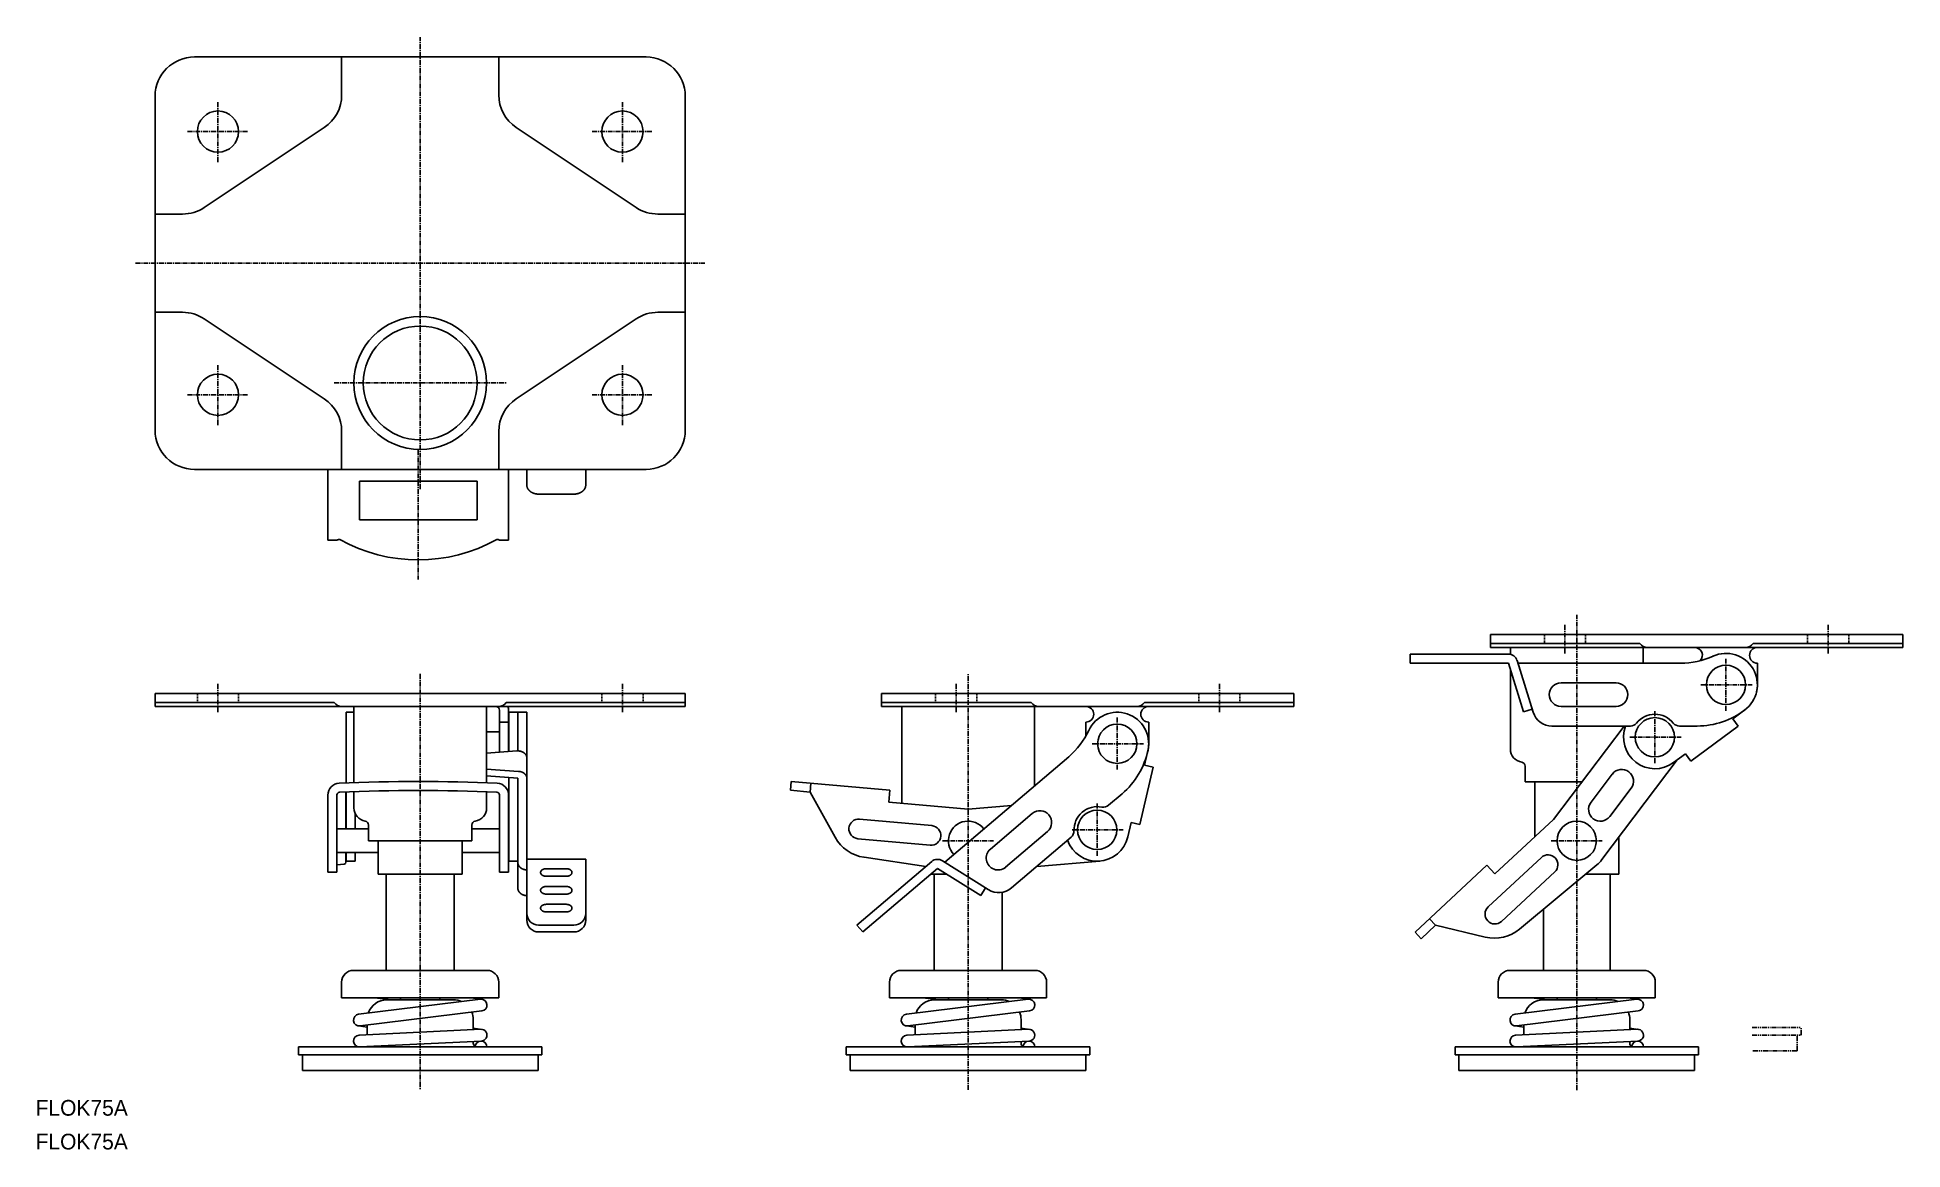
# Model space of a CAD drawing. Extents: x 0 to 475, y 0 to 283.
import ezdxf

# ---------------------------------------------------------------- set-up
doc = ezdxf.new("R2010")
doc.units = 0
for name, pattern in [('CENTER', [2, 1.25, -0.25, 0.25, -0.25]), ('DASHED', [0.75, 0.5, -0.25]), ('PHANTOM', [2.5, 1.25, -0.25, 0.25, -0.25, 0.25, -0.25])]:
    doc.linetypes.add(name, pattern=pattern)
doc.layers.get('0').update_dxf_attribs({"linetype": 'CONTINUOUS'})
doc.layers.add('CENTER', color=1, linetype='CENTER')

msp = doc.modelspace()

# ---------------------------------------------------------------- texts
at = {"color": 7, "linetype": 'CONTINUOUS'}
for p in [(0, 8.6), (0, 0)]:
    msp.add_text('FLOK75A', height=4, dxfattribs=at).set_placement(p)

# ---------------------------------------------------------------- linework, layer by layer
at = {"color": 7, "linetype": 'CONTINUOUS'}
for p, q in [((40.44, 278.12), (155.44, 278.12)), ((77.94, 278.12), (77.94, 268.47)), ((117.94, 278.12), (117.94, 268.47)), ((30.44, 183.12), (30.44, 268.12)), ((165.44, 268.12), (165.44, 183.12)), ((73.49, 260.15), (42.96, 239.8)), ((122.39, 260.15), (152.92, 239.8)), ((30.44, 238.12), (37.41, 238.12)), ((165.44, 238.12), (158.47, 238.12)), ((30.44, 213.12), (37.41, 213.12)), ((73.49, 191.09), (42.96, 211.44)), ((122.39, 191.09), (152.92, 211.44)), ((165.44, 213.12), (158.47, 213.12)), ((77.94, 173.12), (77.94, 182.77)), ((117.94, 173.12), (117.94, 182.77)), ((155.44, 173.12), (40.44, 173.12)), ((74.44, 155.07), (74.44, 173.12)), ((120.44, 155.07), (120.44, 173.12)), ((125.09, 173.12), (125.09, 169.12)), ((140.09, 169.12), (140.09, 173.12)), ((112.44, 170.12), (82.44, 170.12)), ((82.44, 160.25), (82.44, 170.12)), ((112.44, 160.25), (112.44, 170.12)), ((128.09, 166.84), (137.09, 166.84)), ((82.44, 160.25), (112.44, 160.25)), ((76.74, 155.07), (74.44, 155.07)), ((118.14, 155.07), (120.44, 155.07)), ((370.44, 131.09), (370.44, 127.79)), ((475.44, 131.09), (370.44, 131.09)), ((408.54, 128.79), (370.44, 128.79)), ((437.34, 128.79), (475.44, 128.79)), ((475.44, 131.09), (475.44, 127.79)), ((350.03, 126.09), (375.03, 126.09)), ((350.03, 123.79), (350.03, 126.09)), ((375.03, 123.79), (350.03, 123.79)), ((370.44, 127.79), (475.44, 127.79)), ((375.03, 123.79), (378.91, 111.39)), ((375.54, 127.79), (375.54, 126.04)), ((377.23, 124.48), (381.34, 111.3)), ((418.88, 123.79), (377.44, 123.79)), ((409.34, 127.79), (409.34, 123.79)), ((438.44, 123.79), (438.44, 118.29)), ((375.54, 122.16), (375.54, 101.95)), ((388.44, 118.79), (402.44, 118.79)), ((165.44, 116.09), (30.44, 116.09)), ((30.44, 112.79), (30.44, 116.09)), ((165.44, 116.09), (165.44, 112.79)), ((215.44, 116.09), (215.44, 112.79)), ((320.44, 116.09), (215.44, 116.09)), ((320.44, 116.09), (320.44, 112.79)), ((76.04, 113.79), (30.44, 113.79)), ((165.44, 112.79), (30.44, 112.79)), ((81.04, 111.29), (79.09, 111.29)), ((79.09, 93.3), (79.09, 111.29)), ((81.04, 112.79), (81.04, 93.38)), ((114.84, 112.79), (114.84, 93.34)), ((118.14, 101.12), (118.14, 111.79)), ((165.44, 113.79), (119.84, 113.79)), ((120.44, 111.79), (120.44, 101.29)), ((120.49, 111.29), (122.79, 111.29)), ((120.49, 101.29), (120.49, 111.29)), ((122.79, 111.29), (125.09, 111.29)), ((122.79, 111.29), (122.79, 101.45)), ((125.09, 58.36), (125.09, 111.29)), ((253.54, 113.79), (215.44, 113.79)), ((215.44, 112.79), (320.44, 112.79)), ((220.54, 112.79), (220.54, 88.15)), ((254.34, 112.79), (254.34, 92.55)), ((282.34, 113.79), (320.44, 113.79)), ((381.1, 112.07), (378.91, 111.39)), ((402.44, 112.79), (388.44, 112.79)), ((435.25, 111.9), (432.18, 109.63)), ((432.18, 109.63), (433.54, 107.78)), ((118.14, 106.29), (114.84, 106.29)), ((120.44, 108.79), (118.14, 108.79)), ((120.44, 106.29), (120.49, 106.29)), ((267.44, 108.79), (267.44, 105.24)), ((283.44, 108.79), (283.44, 103.29)), ((406.1, 107.79), (386.12, 107.79)), ((386.48, 83.99), (404.48, 107.79)), ((418.59, 107.79), (423.11, 107.79)), ((433.54, 107.78), (421.48, 98.87)), ((114.84, 100.88), (122.57, 101.45)), ((263.07, 99.98), (231.52, 73.12)), ((283.25, 101.55), (282.38, 97.82)), ((420.11, 100.72), (417.09, 98.49)), ((421.48, 98.87), (420.11, 100.72)), ((114.84, 96.84), (123, 96.26)), ((114.84, 95.09), (122.79, 94.52)), ((284.62, 97.3), (281.21, 82.69)), ((282.38, 97.82), (284.62, 97.3)), ((379.29, 93.59), (379.29, 97.59)), ((396.08, 88.39), (401.5, 95.57)), ((398.82, 73.78), (418.02, 99.18)), ((79.04, 81.59), (79.04, 91.01)), ((79.09, 81.59), (79.09, 91.01)), ((81.04, 91.09), (81.04, 86.95)), ((114.84, 91.05), (114.84, 86.95)), ((120.49, 73.38), (120.49, 94.68)), ((122.79, 94.52), (122.79, 73.38)), ((192.44, 93.69), (192.23, 91.44)), ((192.23, 91.44), (197.21, 90.99)), ((192.44, 93.69), (217.51, 91.48)), ((197.42, 93.28), (197.21, 90.99)), ((197.21, 90.99), (203.61, 79.5)), ((217.51, 91.48), (217.24, 88.45)), ((273.22, 87.61), (276.66, 90.55)), ((379.29, 93.59), (393.74, 93.59)), ((381.74, 93.59), (381.74, 79.58)), ((406.29, 91.95), (400.86, 84.77)), ((74.44, 90.23), (74.44, 70.59)), ((76.74, 70.59), (76.74, 90.24)), ((118.14, 70.59), (118.14, 90.24)), ((120.44, 90.23), (120.44, 70.59)), ((217.24, 88.45), (237.46, 86.62)), ((237.46, 86.62), (248.47, 87.56)), ((243.14, 76.45), (253.8, 85.52)), ((76.74, 81.59), (84.79, 81.59)), ((81.39, 81.59), (81.39, 85.44)), ((84.79, 78.59), (84.79, 82.59)), ((111.09, 78.59), (111.09, 82.59)), ((118.14, 81.59), (111.09, 81.59)), ((228.25, 82.43), (209.82, 84.09)), ((257.69, 80.95), (247.02, 71.88)), ((278.97, 83.22), (278.11, 79.56)), ((281.21, 82.69), (278.97, 83.22)), ((371.61, 70.16), (386.48, 83.99)), ((84.79, 78.59), (111.09, 78.59)), ((87.24, 78.59), (87.24, 70.09)), ((108.64, 78.59), (108.64, 70.09)), ((209.37, 79.11), (227.8, 77.45)), ((263.71, 79.52), (248.5, 66.57)), ((403.14, 79.49), (403.14, 70.1)), ((76.74, 75.59), (87.24, 75.59)), ((76.74, 72.43), (78.6, 72.64)), ((79.04, 73.14), (79.04, 75.59)), ((79.09, 73.38), (79.09, 75.59)), ((81.39, 73.38), (79.09, 73.38)), ((81.39, 73.38), (81.39, 75.59)), ((108.64, 75.59), (118.14, 75.59)), ((122.79, 73.38), (120.49, 73.38)), ((122.79, 73.38), (122.79, 66.57)), ((125.09, 73.86), (140.09, 73.86)), ((130.09, 71.48), (135.09, 71.48)), ((140.09, 73.86), (140.09, 58.36)), ((209.16, 57.11), (228.19, 73.31)), ((229.68, 71.56), (210.65, 55.36)), ((210.95, 74.38), (226.73, 72.07)), ((229.68, 71.56), (240.68, 64.63)), ((230.91, 73.51), (242.59, 66.14)), ((254.94, 72.05), (271, 73.41)), ((351.26, 55.34), (369.57, 72.36)), ((369.57, 72.36), (371.61, 70.16)), ((383.44, 74.33), (369.89, 61.74)), ((377.87, 56.08), (397.56, 72.45)), ((74.44, 70.59), (76.74, 70.59)), ((87.24, 70.09), (108.64, 70.09)), ((89.29, 70.09), (89.29, 45.59)), ((106.59, 70.09), (106.59, 45.59)), ((120.44, 70.59), (118.14, 70.59)), ((135.09, 69.54), (130.09, 69.54)), ((130.09, 66.95), (135.09, 66.95)), ((227.96, 70.09), (232.01, 70.09)), ((228.79, 70.09), (228.79, 45.59)), ((241.91, 66.57), (240.68, 64.63)), ((373.3, 58.07), (386.84, 70.67)), ((403.14, 70.1), (394.73, 70.1)), ((400.94, 70.1), (400.94, 45.59)), ((135.09, 65), (130.09, 65)), ((130.09, 62.41), (135.09, 62.41)), ((246.09, 65.44), (246.09, 45.59)), ((128.09, 57.11), (137.09, 57.11)), ((135.09, 60.46), (130.09, 60.46)), ((210.65, 55.36), (209.16, 57.11)), ((352.83, 53.65), (356.49, 57.06)), ((354.92, 58.74), (356.49, 57.06)), ((356.49, 57.06), (369.16, 54.04)), ((383.94, 61.13), (383.94, 45.59)), ((137.09, 55.36), (128.09, 55.36)), ((351.26, 55.34), (352.83, 53.65)), ((114.94, 45.59), (80.94, 45.59)), ((254.44, 45.59), (220.44, 45.59)), ((409.44, 45.59), (375.44, 45.59)), ((77.94, 42.59), (77.94, 38.59)), ((77.94, 38.59), (117.94, 38.59)), ((82.26, 34.42), (113.26, 38.25)), ((90.43, 38.09), (86.39, 38.59)), ((89.44, 38.09), (106.44, 38.09)), ((92.94, 38.59), (92.94, 38.09)), ((102.94, 38.59), (102.94, 38.09)), ((110.84, 38.59), (113.62, 38.25)), ((117.94, 42.59), (117.94, 38.59)), ((217.44, 42.59), (217.44, 38.59)), ((217.44, 38.59), (257.44, 38.59)), ((221.76, 34.42), (252.76, 38.25)), ((229.93, 38.09), (225.89, 38.59)), ((228.94, 38.09), (245.94, 38.09)), ((232.44, 38.59), (232.44, 38.09)), ((242.44, 38.59), (242.44, 38.09)), ((250.34, 38.59), (253.12, 38.25)), ((257.44, 42.59), (257.44, 38.59)), ((372.44, 42.59), (372.44, 38.59)), ((372.44, 38.59), (412.44, 38.59)), ((376.76, 34.42), (407.76, 38.25)), ((384.93, 38.09), (380.89, 38.59)), ((383.94, 38.09), (400.94, 38.09)), ((387.44, 38.59), (387.44, 38.09)), ((397.44, 38.59), (397.44, 38.09)), ((405.34, 38.59), (408.12, 38.25)), ((412.44, 42.59), (412.44, 38.59)), ((113.62, 35.27), (82.62, 31.44)), ((253.12, 35.27), (222.12, 31.44)), ((408.12, 35.27), (377.12, 31.44)), ((84.44, 31.17), (82.26, 31.44)), ((82.37, 29.09), (113.37, 30.59)), ((84.44, 29.19), (84.44, 31.66)), ((111.44, 30.5), (111.44, 33.09)), ((111.44, 30.85), (113.62, 30.58)), ((223.94, 31.17), (221.76, 31.44)), ((221.87, 29.09), (252.87, 30.59)), ((223.94, 29.19), (223.94, 31.66)), ((250.94, 30.5), (250.94, 33.09)), ((250.94, 30.85), (253.12, 30.58)), ((378.94, 31.17), (376.76, 31.44)), ((376.87, 29.09), (407.87, 30.59)), ((378.94, 29.19), (378.94, 31.66)), ((405.94, 30.5), (405.94, 33.09)), ((405.94, 30.85), (408.12, 30.58)), ((66.94, 26.09), (128.94, 26.09)), ((66.94, 24.09), (66.94, 26.09)), ((66.94, 24.09), (128.94, 24.09)), ((67.94, 20.09), (67.94, 24.09)), ((113.51, 27.6), (82.51, 26.1)), ((111.44, 27.09), (111.44, 27.49)), ((127.94, 20.09), (127.94, 24.09)), ((128.94, 24.09), (128.94, 26.09)), ((206.44, 26.09), (268.44, 26.09)), ((206.44, 24.09), (206.44, 26.09)), ((206.44, 24.09), (268.44, 24.09)), ((207.44, 20.09), (207.44, 24.09)), ((253.01, 27.6), (222.01, 26.1)), ((250.94, 27.09), (250.94, 27.49)), ((267.44, 20.09), (267.44, 24.09)), ((268.44, 24.09), (268.44, 26.09)), ((361.44, 26.09), (423.44, 26.09)), ((361.44, 24.09), (361.44, 26.09)), ((361.44, 24.09), (423.44, 24.09)), ((362.44, 20.09), (362.44, 24.09)), ((408.01, 27.6), (377.01, 26.1)), ((405.94, 27.09), (405.94, 27.49)), ((422.44, 20.09), (422.44, 24.09)), ((423.44, 24.09), (423.44, 26.09)), ((127.94, 20.09), (67.94, 20.09)), ((267.44, 20.09), (207.44, 20.09)), ((422.44, 20.09), (362.44, 20.09))]:
    msp.add_line(p, q, dxfattribs=at)
at = {"color": 3, "linetype": 'DASHED'}
for p, q in [((384.19, 131.09), (384.19, 128.79)), ((394.69, 131.09), (394.69, 128.79)), ((451.19, 131.09), (451.19, 128.79)), ((461.69, 131.09), (461.69, 128.79)), ((41.19, 116.09), (41.19, 113.79)), ((51.69, 116.09), (51.69, 113.79)), ((144.19, 116.09), (144.19, 113.79)), ((154.69, 116.09), (154.69, 113.79)), ((229.19, 116.09), (229.19, 113.79)), ((239.69, 116.09), (239.69, 113.79)), ((296.19, 116.09), (296.19, 113.79)), ((306.69, 116.09), (306.69, 113.79))]:
    msp.add_line(p, q, dxfattribs=at)
at = {"color": 3, "linetype": 'PHANTOM'}
for p, q in [((437.07, 31.09), (449.56, 31.09)), ((437.07, 29.09), (449.56, 29.09)), ((448.56, 25.09), (448.56, 29.09)), ((449.56, 29.09), (449.56, 31.09)), ((448.56, 25.09), (437.07, 25.09))]:
    msp.add_line(p, q, dxfattribs=at)
at = {"color": 7, "linetype": 'CONTINUOUS'}
for points in [[(125.09, 169.12, 0), (125.09, 169.09, 0), (125.09, 169.07, 0), (125.09, 169.04, 0), (125.09, 169.01, 0), (125.1, 168.98, 0), (125.1, 168.95, 0), (125.1, 168.93, 0), (125.11, 168.9, 0), (125.11, 168.87, 0), (125.11, 168.84, 0), (125.12, 168.81, 0), (125.12, 168.79, 0), (125.13, 168.76, 0), (125.13, 168.73, 0), (125.14, 168.7, 0), (125.15, 168.68, 0), (125.16, 168.65, 0), (125.16, 168.62, 0), (125.17, 168.59, 0), (125.18, 168.57, 0), (125.19, 168.54, 0), (125.2, 168.51, 0), (125.21, 168.49, 0), (125.22, 168.46, 0), (125.23, 168.43, 0), (125.24, 168.41, 0), (125.25, 168.38, 0), (125.27, 168.35, 0), (125.28, 168.33, 0), (125.29, 168.3, 0), (125.31, 168.27, 0), (125.32, 168.25, 0), (125.33, 168.22, 0), (125.35, 168.2, 0), (125.36, 168.17, 0), (125.38, 168.15, 0), (125.39, 168.12, 0), (125.41, 168.09, 0), (125.43, 168.07, 0), (125.44, 168.04, 0), (125.46, 168.02, 0), (125.48, 168, 0), (125.5, 167.97, 0), (125.52, 167.95, 0), (125.54, 167.92, 0), (125.56, 167.9, 0), (125.58, 167.88, 0), (125.6, 167.85, 0), (125.62, 167.83, 0), (125.64, 167.81, 0), (125.66, 167.78, 0), (125.68, 167.76, 0), (125.7, 167.74, 0), (125.72, 167.72, 0), (125.75, 167.69, 0), (125.77, 167.67, 0), (125.8, 167.65, 0), (125.82, 167.63, 0), (125.84, 167.61, 0), (125.87, 167.59, 0), (125.89, 167.57, 0), (125.92, 167.55, 0), (125.94, 167.53, 0), (125.97, 167.51, 0), (126, 167.49, 0), (126.02, 167.47, 0), (126.05, 167.45, 0), (126.08, 167.43, 0), (126.1, 167.41, 0), (126.13, 167.39, 0), (126.16, 167.37, 0), (126.19, 167.36, 0), (126.22, 167.34, 0), (126.25, 167.32, 0), (126.27, 167.3, 0), (126.3, 167.29, 0), (126.33, 167.27, 0), (126.36, 167.25, 0), (126.39, 167.24, 0), (126.42, 167.22, 0), (126.45, 167.21, 0), (126.48, 167.19, 0), (126.52, 167.18, 0), (126.55, 167.16, 0), (126.58, 167.15, 0), (126.61, 167.13, 0), (126.64, 167.12, 0), (126.68, 167.11, 0), (126.71, 167.09, 0), (126.74, 167.08, 0), (126.77, 167.07, 0), (126.81, 167.06, 0), (126.84, 167.04, 0), (126.88, 167.03, 0), (126.91, 167.02, 0), (126.94, 167.01, 0), (126.98, 167, 0), (127.01, 166.99, 0), (127.05, 166.98, 0), (127.08, 166.97, 0), (127.11, 166.96, 0), (127.15, 166.95, 0), (127.18, 166.94, 0), (127.22, 166.94, 0), (127.25, 166.93, 0), (127.29, 166.92, 0), (127.33, 166.91, 0), (127.36, 166.91, 0), (127.4, 166.9, 0), (127.43, 166.89, 0), (127.47, 166.89, 0), (127.5, 166.88, 0), (127.54, 166.88, 0), (127.58, 166.87, 0), (127.61, 166.87, 0), (127.65, 166.86, 0), (127.69, 166.86, 0), (127.72, 166.85, 0), (127.76, 166.85, 0), (127.8, 166.85, 0), (127.83, 166.85, 0), (127.87, 166.84, 0), (127.91, 166.84, 0), (127.94, 166.84, 0), (127.98, 166.84, 0), (128.02, 166.84, 0), (128.05, 166.84, 0), (128.09, 166.84, 0)], [(137.09, 166.84, 0), (137.13, 166.84, 0), (137.16, 166.84, 0), (137.2, 166.84, 0), (137.24, 166.84, 0), (137.27, 166.84, 0), (137.31, 166.84, 0), (137.35, 166.85, 0), (137.38, 166.85, 0), (137.42, 166.85, 0), (137.46, 166.85, 0), (137.49, 166.86, 0), (137.53, 166.86, 0), (137.57, 166.87, 0), (137.6, 166.87, 0), (137.64, 166.88, 0), (137.68, 166.88, 0), (137.71, 166.89, 0), (137.75, 166.89, 0), (137.78, 166.9, 0), (137.82, 166.91, 0), (137.85, 166.91, 0), (137.89, 166.92, 0), (137.93, 166.93, 0), (137.96, 166.94, 0), (138, 166.94, 0), (138.03, 166.95, 0), (138.07, 166.96, 0), (138.1, 166.97, 0), (138.14, 166.98, 0), (138.17, 166.99, 0), (138.2, 167, 0), (138.24, 167.01, 0), (138.27, 167.02, 0), (138.31, 167.03, 0), (138.34, 167.04, 0), (138.37, 167.06, 0), (138.41, 167.07, 0), (138.44, 167.08, 0), (138.47, 167.09, 0), (138.5, 167.11, 0), (138.54, 167.12, 0), (138.57, 167.13, 0), (138.6, 167.15, 0), (138.63, 167.16, 0), (138.66, 167.18, 0), (138.69, 167.19, 0), (138.73, 167.21, 0), (138.76, 167.22, 0), (138.79, 167.24, 0), (138.82, 167.25, 0), (138.85, 167.27, 0), (138.88, 167.29, 0), (138.91, 167.3, 0), (138.94, 167.32, 0), (138.97, 167.34, 0), (138.99, 167.36, 0), (139.02, 167.37, 0), (139.05, 167.39, 0), (139.08, 167.41, 0), (139.1, 167.43, 0), (139.13, 167.45, 0), (139.16, 167.47, 0), (139.19, 167.49, 0), (139.21, 167.51, 0), (139.24, 167.53, 0), (139.26, 167.55, 0), (139.29, 167.57, 0), (139.31, 167.59, 0), (139.34, 167.61, 0), (139.36, 167.63, 0), (139.39, 167.65, 0), (139.41, 167.67, 0), (139.43, 167.69, 0), (139.46, 167.72, 0), (139.48, 167.74, 0), (139.5, 167.76, 0), (139.52, 167.78, 0), (139.54, 167.81, 0), (139.56, 167.83, 0), (139.59, 167.85, 0), (139.6, 167.88, 0), (139.62, 167.9, 0), (139.64, 167.92, 0), (139.66, 167.95, 0), (139.68, 167.97, 0), (139.7, 168, 0), (139.72, 168.02, 0), (139.74, 168.04, 0), (139.75, 168.07, 0), (139.77, 168.09, 0), (139.79, 168.12, 0), (139.8, 168.15, 0), (139.82, 168.17, 0), (139.83, 168.2, 0), (139.85, 168.22, 0), (139.86, 168.25, 0), (139.88, 168.27, 0), (139.89, 168.3, 0), (139.9, 168.33, 0), (139.91, 168.35, 0), (139.93, 168.38, 0), (139.94, 168.41, 0), (139.95, 168.43, 0), (139.96, 168.46, 0), (139.97, 168.49, 0), (139.98, 168.51, 0), (139.99, 168.54, 0), (140, 168.57, 0), (140.01, 168.59, 0), (140.02, 168.62, 0), (140.03, 168.65, 0), (140.03, 168.68, 0), (140.04, 168.7, 0), (140.05, 168.73, 0), (140.05, 168.76, 0), (140.06, 168.79, 0), (140.06, 168.81, 0), (140.07, 168.84, 0), (140.07, 168.87, 0), (140.08, 168.9, 0), (140.08, 168.93, 0), (140.08, 168.95, 0), (140.09, 168.98, 0), (140.09, 169.01, 0), (140.09, 169.04, 0), (140.09, 169.07, 0), (140.09, 169.09, 0), (140.09, 169.12, 0)], [(77.44, 155.27, 0), (77.43, 155.27, 0), (77.42, 155.27, 0), (77.41, 155.27, 0), (77.41, 155.27, 0), (77.4, 155.27, 0), (77.39, 155.27, 0), (77.38, 155.27, 0), (77.37, 155.27, 0), (77.36, 155.27, 0), (77.35, 155.27, 0), (77.35, 155.27, 0), (77.34, 155.27, 0), (77.33, 155.27, 0), (77.32, 155.27, 0), (77.31, 155.27, 0), (77.3, 155.27, 0), (77.3, 155.27, 0), (77.29, 155.27, 0), (77.28, 155.27, 0), (77.27, 155.27, 0), (77.26, 155.27, 0), (77.25, 155.27, 0), (77.25, 155.27, 0), (77.24, 155.27, 0), (77.23, 155.26, 0), (77.22, 155.26, 0), (77.21, 155.26, 0), (77.2, 155.26, 0), (77.2, 155.26, 0), (77.19, 155.26, 0), (77.18, 155.26, 0), (77.17, 155.26, 0), (77.16, 155.26, 0), (77.16, 155.26, 0), (77.15, 155.26, 0), (77.14, 155.25, 0), (77.13, 155.25, 0), (77.13, 155.25, 0), (77.12, 155.25, 0), (77.11, 155.25, 0), (77.1, 155.25, 0), (77.1, 155.25, 0), (77.09, 155.25, 0), (77.08, 155.25, 0), (77.07, 155.24, 0), (77.07, 155.24, 0), (77.06, 155.24, 0), (77.05, 155.24, 0), (77.04, 155.24, 0), (77.04, 155.24, 0), (77.03, 155.24, 0), (77.02, 155.23, 0), (77.02, 155.23, 0), (77.01, 155.23, 0), (77, 155.23, 0), (77, 155.23, 0), (76.99, 155.23, 0), (76.98, 155.22, 0), (76.98, 155.22, 0), (76.97, 155.22, 0), (76.96, 155.22, 0), (76.96, 155.22, 0), (76.95, 155.22, 0), (76.95, 155.21, 0), (76.94, 155.21, 0), (76.93, 155.21, 0), (76.93, 155.21, 0), (76.92, 155.21, 0), (76.92, 155.21, 0), (76.91, 155.2, 0), (76.9, 155.2, 0), (76.9, 155.2, 0), (76.89, 155.2, 0), (76.89, 155.19, 0), (76.88, 155.19, 0), (76.88, 155.19, 0), (76.87, 155.19, 0), (76.87, 155.19, 0), (76.86, 155.19, 0), (76.86, 155.18, 0), (76.85, 155.18, 0), (76.85, 155.18, 0), (76.84, 155.18, 0), (76.84, 155.17, 0), (76.84, 155.17, 0), (76.83, 155.17, 0), (76.83, 155.17, 0), (76.82, 155.16, 0), (76.82, 155.16, 0), (76.81, 155.16, 0), (76.81, 155.16, 0), (76.81, 155.16, 0), (76.8, 155.15, 0), (76.8, 155.15, 0), (76.8, 155.15, 0), (76.79, 155.15, 0), (76.79, 155.15, 0), (76.79, 155.14, 0), (76.78, 155.14, 0), (76.78, 155.14, 0), (76.78, 155.13, 0), (76.78, 155.13, 0), (76.77, 155.13, 0), (76.77, 155.13, 0), (76.77, 155.13, 0), (76.77, 155.12, 0), (76.76, 155.12, 0), (76.76, 155.12, 0), (76.76, 155.12, 0), (76.76, 155.11, 0), (76.76, 155.11, 0), (76.75, 155.11, 0), (76.75, 155.11, 0), (76.75, 155.1, 0), (76.75, 155.1, 0), (76.75, 155.1, 0), (76.75, 155.1, 0), (76.75, 155.09, 0), (76.74, 155.09, 0), (76.74, 155.09, 0), (76.74, 155.09, 0), (76.74, 155.08, 0), (76.74, 155.08, 0), (76.74, 155.08, 0), (76.74, 155.08, 0), (76.74, 155.07, 0), (76.74, 155.07, 0), (76.74, 155.07, 0)], [(118.14, 155.07, 0), (118.14, 155.07, 0), (118.14, 155.07, 0), (118.14, 155.08, 0), (118.14, 155.08, 0), (118.14, 155.08, 0), (118.14, 155.08, 0), (118.14, 155.09, 0), (118.14, 155.09, 0), (118.14, 155.09, 0), (118.14, 155.09, 0), (118.13, 155.1, 0), (118.13, 155.1, 0), (118.13, 155.1, 0), (118.13, 155.1, 0), (118.13, 155.11, 0), (118.13, 155.11, 0), (118.12, 155.11, 0), (118.12, 155.11, 0), (118.12, 155.12, 0), (118.12, 155.12, 0), (118.12, 155.12, 0), (118.11, 155.12, 0), (118.11, 155.13, 0), (118.11, 155.13, 0), (118.11, 155.13, 0), (118.11, 155.13, 0), (118.1, 155.13, 0), (118.1, 155.14, 0), (118.1, 155.14, 0), (118.09, 155.14, 0), (118.09, 155.15, 0), (118.09, 155.15, 0), (118.08, 155.15, 0), (118.08, 155.15, 0), (118.08, 155.15, 0), (118.07, 155.16, 0), (118.07, 155.16, 0), (118.07, 155.16, 0), (118.06, 155.16, 0), (118.06, 155.16, 0), (118.05, 155.17, 0), (118.05, 155.17, 0), (118.05, 155.17, 0), (118.04, 155.17, 0), (118.04, 155.18, 0), (118.03, 155.18, 0), (118.03, 155.18, 0), (118.02, 155.18, 0), (118.02, 155.19, 0), (118.01, 155.19, 0), (118.01, 155.19, 0), (118, 155.19, 0), (118, 155.19, 0), (117.99, 155.19, 0), (117.99, 155.2, 0), (117.98, 155.2, 0), (117.98, 155.2, 0), (117.97, 155.2, 0), (117.97, 155.21, 0), (117.96, 155.21, 0), (117.95, 155.21, 0), (117.95, 155.21, 0), (117.94, 155.21, 0), (117.94, 155.21, 0), (117.93, 155.22, 0), (117.92, 155.22, 0), (117.92, 155.22, 0), (117.91, 155.22, 0), (117.9, 155.22, 0), (117.9, 155.22, 0), (117.89, 155.23, 0), (117.88, 155.23, 0), (117.88, 155.23, 0), (117.87, 155.23, 0), (117.86, 155.23, 0), (117.86, 155.23, 0), (117.85, 155.24, 0), (117.84, 155.24, 0), (117.84, 155.24, 0), (117.83, 155.24, 0), (117.82, 155.24, 0), (117.81, 155.24, 0), (117.81, 155.24, 0), (117.8, 155.25, 0), (117.79, 155.25, 0), (117.78, 155.25, 0), (117.78, 155.25, 0), (117.77, 155.25, 0), (117.76, 155.25, 0), (117.75, 155.25, 0), (117.75, 155.25, 0), (117.74, 155.25, 0), (117.73, 155.26, 0), (117.72, 155.26, 0), (117.72, 155.26, 0), (117.71, 155.26, 0), (117.7, 155.26, 0), (117.69, 155.26, 0), (117.68, 155.26, 0), (117.68, 155.26, 0), (117.67, 155.26, 0), (117.66, 155.26, 0), (117.65, 155.26, 0), (117.64, 155.27, 0), (117.64, 155.27, 0), (117.63, 155.27, 0), (117.62, 155.27, 0), (117.61, 155.27, 0), (117.6, 155.27, 0), (117.59, 155.27, 0), (117.58, 155.27, 0), (117.58, 155.27, 0), (117.57, 155.27, 0), (117.56, 155.27, 0), (117.55, 155.27, 0), (117.54, 155.27, 0), (117.53, 155.27, 0), (117.53, 155.27, 0), (117.52, 155.27, 0), (117.51, 155.27, 0), (117.5, 155.27, 0), (117.49, 155.27, 0), (117.48, 155.27, 0), (117.47, 155.27, 0), (117.47, 155.27, 0), (117.46, 155.27, 0), (117.45, 155.27, 0), (117.44, 155.27, 0)], [(125.09, 99.7, 0), (125.09, 99.73, 0), (125.09, 99.75, 0), (125.09, 99.77, 0), (125.09, 99.79, 0), (125.08, 99.82, 0), (125.08, 99.84, 0), (125.08, 99.86, 0), (125.08, 99.88, 0), (125.08, 99.91, 0), (125.07, 99.93, 0), (125.07, 99.95, 0), (125.06, 99.97, 0), (125.06, 100, 0), (125.05, 100.02, 0), (125.05, 100.04, 0), (125.04, 100.06, 0), (125.03, 100.09, 0), (125.03, 100.11, 0), (125.02, 100.13, 0), (125.01, 100.15, 0), (125, 100.17, 0), (125, 100.2, 0), (124.99, 100.22, 0), (124.98, 100.24, 0), (124.97, 100.26, 0), (124.96, 100.28, 0), (124.95, 100.31, 0), (124.94, 100.33, 0), (124.93, 100.35, 0), (124.92, 100.37, 0), (124.91, 100.39, 0), (124.89, 100.41, 0), (124.88, 100.43, 0), (124.87, 100.45, 0), (124.86, 100.47, 0), (124.84, 100.49, 0), (124.83, 100.51, 0), (124.81, 100.53, 0), (124.8, 100.55, 0), (124.78, 100.57, 0), (124.77, 100.59, 0), (124.75, 100.61, 0), (124.74, 100.63, 0), (124.72, 100.65, 0), (124.71, 100.67, 0), (124.69, 100.69, 0), (124.67, 100.71, 0), (124.66, 100.73, 0), (124.64, 100.75, 0), (124.62, 100.76, 0), (124.6, 100.78, 0), (124.58, 100.8, 0), (124.56, 100.82, 0), (124.55, 100.83, 0), (124.53, 100.85, 0), (124.51, 100.87, 0), (124.49, 100.89, 0), (124.47, 100.9, 0), (124.44, 100.92, 0), (124.42, 100.94, 0), (124.4, 100.95, 0), (124.38, 100.97, 0), (124.36, 100.98, 0), (124.34, 101, 0), (124.31, 101.01, 0), (124.29, 101.03, 0), (124.27, 101.04, 0), (124.25, 101.06, 0), (124.22, 101.07, 0), (124.2, 101.09, 0), (124.18, 101.1, 0), (124.15, 101.11, 0), (124.13, 101.13, 0), (124.1, 101.14, 0), (124.08, 101.15, 0), (124.05, 101.17, 0), (124.03, 101.18, 0), (124, 101.19, 0), (123.98, 101.2, 0), (123.95, 101.21, 0), (123.93, 101.22, 0), (123.9, 101.24, 0), (123.87, 101.25, 0), (123.85, 101.26, 0), (123.82, 101.27, 0), (123.79, 101.28, 0), (123.77, 101.29, 0), (123.74, 101.3, 0), (123.71, 101.31, 0), (123.68, 101.32, 0), (123.66, 101.33, 0), (123.63, 101.33, 0), (123.6, 101.34, 0), (123.57, 101.35, 0), (123.55, 101.36, 0), (123.52, 101.36, 0), (123.49, 101.37, 0), (123.46, 101.38, 0), (123.43, 101.39, 0), (123.4, 101.39, 0), (123.37, 101.4, 0), (123.34, 101.4, 0), (123.31, 101.41, 0), (123.28, 101.41, 0), (123.26, 101.42, 0), (123.23, 101.42, 0), (123.2, 101.43, 0), (123.17, 101.43, 0), (123.14, 101.43, 0), (123.11, 101.44, 0), (123.08, 101.44, 0), (123.05, 101.44, 0), (123.02, 101.44, 0), (122.99, 101.45, 0), (122.96, 101.45, 0), (122.93, 101.45, 0), (122.9, 101.45, 0), (122.87, 101.45, 0), (122.84, 101.45, 0), (122.81, 101.45, 0), (122.78, 101.45, 0), (122.75, 101.45, 0), (122.72, 101.45, 0), (122.69, 101.45, 0), (122.66, 101.45, 0), (122.63, 101.45, 0), (122.6, 101.45, 0), (122.57, 101.45, 0)], [(125.09, 94.52, 0), (125.09, 94.54, 0), (125.09, 94.56, 0), (125.09, 94.58, 0), (125.09, 94.6, 0), (125.09, 94.62, 0), (125.08, 94.64, 0), (125.08, 94.66, 0), (125.08, 94.68, 0), (125.08, 94.7, 0), (125.08, 94.72, 0), (125.07, 94.74, 0), (125.07, 94.76, 0), (125.06, 94.78, 0), (125.06, 94.8, 0), (125.06, 94.82, 0), (125.05, 94.84, 0), (125.05, 94.86, 0), (125.04, 94.88, 0), (125.03, 94.9, 0), (125.03, 94.92, 0), (125.02, 94.94, 0), (125.02, 94.96, 0), (125.01, 94.98, 0), (125, 95, 0), (125, 95.02, 0), (124.99, 95.03, 0), (124.98, 95.05, 0), (124.97, 95.07, 0), (124.96, 95.09, 0), (124.95, 95.11, 0), (124.94, 95.13, 0), (124.94, 95.15, 0), (124.92, 95.17, 0), (124.92, 95.19, 0), (124.91, 95.21, 0), (124.89, 95.22, 0), (124.88, 95.24, 0), (124.87, 95.26, 0), (124.86, 95.28, 0), (124.85, 95.3, 0), (124.84, 95.31, 0), (124.83, 95.33, 0), (124.81, 95.35, 0), (124.8, 95.37, 0), (124.79, 95.39, 0), (124.77, 95.4, 0), (124.76, 95.42, 0), (124.75, 95.44, 0), (124.73, 95.46, 0), (124.72, 95.47, 0), (124.7, 95.49, 0), (124.69, 95.51, 0), (124.67, 95.52, 0), (124.66, 95.54, 0), (124.64, 95.56, 0), (124.63, 95.57, 0), (124.61, 95.59, 0), (124.59, 95.6, 0), (124.58, 95.62, 0), (124.56, 95.64, 0), (124.54, 95.65, 0), (124.53, 95.67, 0), (124.51, 95.68, 0), (124.49, 95.7, 0), (124.47, 95.71, 0), (124.45, 95.73, 0), (124.44, 95.74, 0), (124.42, 95.75, 0), (124.4, 95.77, 0), (124.38, 95.78, 0), (124.36, 95.8, 0), (124.34, 95.81, 0), (124.32, 95.82, 0), (124.3, 95.84, 0), (124.28, 95.85, 0), (124.26, 95.86, 0), (124.24, 95.88, 0), (124.22, 95.89, 0), (124.2, 95.9, 0), (124.18, 95.91, 0), (124.16, 95.93, 0), (124.14, 95.94, 0), (124.11, 95.95, 0), (124.09, 95.96, 0), (124.07, 95.97, 0), (124.05, 95.98, 0), (124.03, 95.99, 0), (124, 96.01, 0), (123.98, 96.02, 0), (123.96, 96.03, 0), (123.93, 96.04, 0), (123.91, 96.05, 0), (123.89, 96.06, 0), (123.86, 96.07, 0), (123.84, 96.07, 0), (123.82, 96.08, 0), (123.79, 96.09, 0), (123.77, 96.1, 0), (123.75, 96.11, 0), (123.72, 96.12, 0), (123.7, 96.13, 0), (123.67, 96.13, 0), (123.65, 96.14, 0), (123.62, 96.15, 0), (123.6, 96.16, 0), (123.57, 96.16, 0), (123.55, 96.17, 0), (123.52, 96.18, 0), (123.5, 96.18, 0), (123.47, 96.19, 0), (123.45, 96.2, 0), (123.42, 96.2, 0), (123.4, 96.21, 0), (123.37, 96.21, 0), (123.34, 96.22, 0), (123.32, 96.22, 0), (123.29, 96.23, 0), (123.27, 96.23, 0), (123.24, 96.23, 0), (123.22, 96.24, 0), (123.19, 96.24, 0), (123.16, 96.24, 0), (123.14, 96.25, 0), (123.11, 96.25, 0), (123.08, 96.25, 0), (123.06, 96.26, 0), (123.03, 96.26, 0), (123, 96.26, 0)], [(122.79, 73.12, 0), (122.79, 73.1, 0), (122.79, 73.08, 0), (122.79, 73.05, 0), (122.79, 73.03, 0), (122.8, 73.01, 0), (122.8, 72.98, 0), (122.8, 72.96, 0), (122.8, 72.93, 0), (122.8, 72.91, 0), (122.81, 72.89, 0), (122.81, 72.86, 0), (122.81, 72.84, 0), (122.82, 72.82, 0), (122.82, 72.79, 0), (122.83, 72.77, 0), (122.83, 72.75, 0), (122.84, 72.72, 0), (122.85, 72.7, 0), (122.85, 72.68, 0), (122.86, 72.65, 0), (122.87, 72.63, 0), (122.87, 72.61, 0), (122.88, 72.58, 0), (122.89, 72.56, 0), (122.9, 72.54, 0), (122.91, 72.51, 0), (122.92, 72.49, 0), (122.92, 72.47, 0), (122.93, 72.45, 0), (122.94, 72.42, 0), (122.95, 72.4, 0), (122.97, 72.38, 0), (122.98, 72.36, 0), (122.99, 72.34, 0), (123, 72.31, 0), (123.01, 72.29, 0), (123.02, 72.27, 0), (123.04, 72.25, 0), (123.05, 72.23, 0), (123.06, 72.21, 0), (123.08, 72.19, 0), (123.09, 72.17, 0), (123.1, 72.15, 0), (123.12, 72.12, 0), (123.13, 72.1, 0), (123.15, 72.08, 0), (123.16, 72.06, 0), (123.18, 72.04, 0), (123.19, 72.02, 0), (123.21, 72, 0), (123.23, 71.99, 0), (123.24, 71.97, 0), (123.26, 71.95, 0), (123.28, 71.93, 0), (123.3, 71.91, 0), (123.31, 71.89, 0), (123.33, 71.87, 0), (123.35, 71.85, 0), (123.37, 71.84, 0), (123.39, 71.82, 0), (123.41, 71.8, 0), (123.42, 71.78, 0), (123.44, 71.77, 0), (123.46, 71.75, 0), (123.48, 71.73, 0), (123.5, 71.72, 0), (123.53, 71.7, 0), (123.55, 71.68, 0), (123.57, 71.67, 0), (123.59, 71.65, 0), (123.61, 71.64, 0), (123.63, 71.62, 0), (123.65, 71.61, 0), (123.67, 71.59, 0), (123.7, 71.58, 0), (123.72, 71.56, 0), (123.74, 71.55, 0), (123.77, 71.53, 0), (123.79, 71.52, 0), (123.81, 71.51, 0), (123.84, 71.49, 0), (123.86, 71.48, 0), (123.88, 71.47, 0), (123.91, 71.46, 0), (123.93, 71.44, 0), (123.96, 71.43, 0), (123.98, 71.42, 0), (124.01, 71.41, 0), (124.03, 71.4, 0), (124.06, 71.39, 0), (124.08, 71.38, 0), (124.11, 71.37, 0), (124.13, 71.36, 0), (124.16, 71.35, 0), (124.18, 71.34, 0), (124.21, 71.33, 0), (124.24, 71.32, 0), (124.26, 71.31, 0), (124.29, 71.3, 0), (124.31, 71.29, 0), (124.34, 71.29, 0), (124.37, 71.28, 0), (124.4, 71.27, 0), (124.42, 71.26, 0), (124.45, 71.26, 0), (124.48, 71.25, 0), (124.5, 71.24, 0), (124.53, 71.24, 0), (124.56, 71.23, 0), (124.59, 71.23, 0), (124.61, 71.22, 0), (124.64, 71.22, 0), (124.67, 71.21, 0), (124.7, 71.21, 0), (124.72, 71.2, 0), (124.75, 71.2, 0), (124.78, 71.2, 0), (124.81, 71.19, 0), (124.84, 71.19, 0), (124.86, 71.19, 0), (124.89, 71.19, 0), (124.92, 71.18, 0), (124.95, 71.18, 0), (124.98, 71.18, 0), (125.01, 71.18, 0), (125.03, 71.18, 0), (125.06, 71.18, 0), (125.09, 71.18, 0)], [(130.09, 71.48, 0), (130.05, 71.48, 0), (130.02, 71.48, 0), (129.98, 71.48, 0), (129.94, 71.48, 0), (129.91, 71.48, 0), (129.87, 71.47, 0), (129.83, 71.47, 0), (129.8, 71.46, 0), (129.76, 71.46, 0), (129.73, 71.45, 0), (129.69, 71.45, 0), (129.66, 71.44, 0), (129.62, 71.43, 0), (129.59, 71.43, 0), (129.55, 71.42, 0), (129.52, 71.41, 0), (129.48, 71.4, 0), (129.45, 71.39, 0), (129.42, 71.38, 0), (129.38, 71.37, 0), (129.35, 71.36, 0), (129.32, 71.34, 0), (129.29, 71.33, 0), (129.26, 71.32, 0), (129.23, 71.31, 0), (129.2, 71.29, 0), (129.17, 71.28, 0), (129.14, 71.26, 0), (129.11, 71.25, 0), (129.08, 71.23, 0), (129.06, 71.21, 0), (129.03, 71.2, 0), (129, 71.18, 0), (128.98, 71.16, 0), (128.95, 71.15, 0), (128.93, 71.13, 0), (128.91, 71.11, 0), (128.88, 71.09, 0), (128.86, 71.07, 0), (128.84, 71.05, 0), (128.82, 71.03, 0), (128.8, 71.01, 0), (128.78, 70.99, 0), (128.77, 70.97, 0), (128.75, 70.95, 0), (128.73, 70.93, 0), (128.72, 70.9, 0), (128.7, 70.88, 0), (128.69, 70.86, 0), (128.68, 70.84, 0), (128.67, 70.82, 0), (128.66, 70.79, 0), (128.65, 70.77, 0), (128.63, 70.75, 0), (128.63, 70.72, 0), (128.62, 70.7, 0), (128.61, 70.68, 0), (128.61, 70.65, 0), (128.6, 70.63, 0), (128.6, 70.61, 0), (128.59, 70.58, 0), (128.59, 70.56, 0), (128.59, 70.53, 0), (128.59, 70.51, 0), (128.59, 70.49, 0), (128.59, 70.46, 0), (128.59, 70.44, 0), (128.6, 70.42, 0), (128.6, 70.39, 0), (128.61, 70.37, 0), (128.61, 70.34, 0), (128.62, 70.32, 0), (128.63, 70.3, 0), (128.63, 70.27, 0), (128.65, 70.25, 0), (128.66, 70.23, 0), (128.67, 70.21, 0), (128.68, 70.18, 0), (128.69, 70.16, 0), (128.7, 70.14, 0), (128.72, 70.12, 0), (128.73, 70.09, 0), (128.75, 70.07, 0), (128.77, 70.05, 0), (128.78, 70.03, 0), (128.8, 70.01, 0), (128.82, 69.99, 0), (128.84, 69.97, 0), (128.86, 69.95, 0), (128.88, 69.93, 0), (128.91, 69.91, 0), (128.93, 69.89, 0), (128.95, 69.88, 0), (128.98, 69.86, 0), (129, 69.84, 0), (129.03, 69.82, 0), (129.06, 69.81, 0), (129.08, 69.79, 0), (129.11, 69.77, 0), (129.14, 69.76, 0), (129.17, 69.74, 0), (129.2, 69.73, 0), (129.23, 69.72, 0), (129.26, 69.7, 0), (129.29, 69.69, 0), (129.32, 69.68, 0), (129.35, 69.66, 0), (129.38, 69.65, 0), (129.42, 69.64, 0), (129.45, 69.63, 0), (129.48, 69.62, 0), (129.52, 69.61, 0), (129.55, 69.6, 0), (129.59, 69.59, 0), (129.62, 69.59, 0), (129.66, 69.58, 0), (129.69, 69.57, 0), (129.73, 69.57, 0), (129.76, 69.56, 0), (129.8, 69.56, 0), (129.83, 69.55, 0), (129.87, 69.55, 0), (129.91, 69.55, 0), (129.94, 69.54, 0), (129.98, 69.54, 0), (130.02, 69.54, 0), (130.05, 69.54, 0), (130.09, 69.54, 0)], [(135.09, 69.54, 0), (135.13, 69.54, 0), (135.16, 69.54, 0), (135.2, 69.54, 0), (135.24, 69.54, 0), (135.27, 69.55, 0), (135.31, 69.55, 0), (135.35, 69.55, 0), (135.38, 69.56, 0), (135.42, 69.56, 0), (135.46, 69.57, 0), (135.49, 69.57, 0), (135.53, 69.58, 0), (135.56, 69.59, 0), (135.6, 69.59, 0), (135.63, 69.6, 0), (135.66, 69.61, 0), (135.7, 69.62, 0), (135.73, 69.63, 0), (135.76, 69.64, 0), (135.8, 69.65, 0), (135.83, 69.66, 0), (135.86, 69.68, 0), (135.89, 69.69, 0), (135.92, 69.7, 0), (135.95, 69.72, 0), (135.98, 69.73, 0), (136.01, 69.74, 0), (136.04, 69.76, 0), (136.07, 69.77, 0), (136.1, 69.79, 0), (136.12, 69.81, 0), (136.15, 69.82, 0), (136.18, 69.84, 0), (136.2, 69.86, 0), (136.23, 69.88, 0), (136.25, 69.89, 0), (136.27, 69.91, 0), (136.29, 69.93, 0), (136.32, 69.95, 0), (136.34, 69.97, 0), (136.36, 69.99, 0), (136.38, 70.01, 0), (136.4, 70.03, 0), (136.41, 70.05, 0), (136.43, 70.07, 0), (136.45, 70.09, 0), (136.46, 70.12, 0), (136.48, 70.14, 0), (136.49, 70.16, 0), (136.5, 70.18, 0), (136.51, 70.21, 0), (136.53, 70.23, 0), (136.54, 70.25, 0), (136.54, 70.27, 0), (136.55, 70.3, 0), (136.56, 70.32, 0), (136.57, 70.34, 0), (136.57, 70.37, 0), (136.58, 70.39, 0), (136.58, 70.42, 0), (136.59, 70.44, 0), (136.59, 70.46, 0), (136.59, 70.49, 0), (136.59, 70.51, 0), (136.59, 70.53, 0), (136.59, 70.56, 0), (136.59, 70.58, 0), (136.58, 70.61, 0), (136.58, 70.63, 0), (136.57, 70.65, 0), (136.57, 70.68, 0), (136.56, 70.7, 0), (136.55, 70.72, 0), (136.54, 70.75, 0), (136.54, 70.77, 0), (136.53, 70.79, 0), (136.51, 70.82, 0), (136.5, 70.84, 0), (136.49, 70.86, 0), (136.48, 70.88, 0), (136.46, 70.9, 0), (136.45, 70.93, 0), (136.43, 70.95, 0), (136.41, 70.97, 0), (136.4, 70.99, 0), (136.38, 71.01, 0), (136.36, 71.03, 0), (136.34, 71.05, 0), (136.32, 71.07, 0), (136.29, 71.09, 0), (136.27, 71.11, 0), (136.25, 71.13, 0), (136.23, 71.15, 0), (136.2, 71.16, 0), (136.18, 71.18, 0), (136.15, 71.2, 0), (136.12, 71.21, 0), (136.1, 71.23, 0), (136.07, 71.25, 0), (136.04, 71.26, 0), (136.01, 71.28, 0), (135.98, 71.29, 0), (135.95, 71.31, 0), (135.92, 71.32, 0), (135.89, 71.33, 0), (135.86, 71.34, 0), (135.83, 71.36, 0), (135.8, 71.37, 0), (135.76, 71.38, 0), (135.73, 71.39, 0), (135.7, 71.4, 0), (135.66, 71.41, 0), (135.63, 71.42, 0), (135.6, 71.43, 0), (135.56, 71.43, 0), (135.53, 71.44, 0), (135.49, 71.45, 0), (135.46, 71.45, 0), (135.42, 71.46, 0), (135.38, 71.46, 0), (135.35, 71.47, 0), (135.31, 71.47, 0), (135.27, 71.48, 0), (135.24, 71.48, 0), (135.2, 71.48, 0), (135.16, 71.48, 0), (135.13, 71.48, 0), (135.09, 71.48, 0)], [(122.79, 66.57, 0), (122.79, 66.55, 0), (122.79, 66.53, 0), (122.79, 66.5, 0), (122.79, 66.48, 0), (122.8, 66.45, 0), (122.8, 66.43, 0), (122.8, 66.41, 0), (122.8, 66.38, 0), (122.8, 66.36, 0), (122.81, 66.34, 0), (122.81, 66.31, 0), (122.81, 66.29, 0), (122.82, 66.26, 0), (122.82, 66.24, 0), (122.83, 66.22, 0), (122.83, 66.19, 0), (122.84, 66.17, 0), (122.85, 66.15, 0), (122.85, 66.12, 0), (122.86, 66.1, 0), (122.87, 66.08, 0), (122.87, 66.05, 0), (122.88, 66.03, 0), (122.89, 66.01, 0), (122.9, 65.99, 0), (122.91, 65.96, 0), (122.92, 65.94, 0), (122.92, 65.92, 0), (122.93, 65.9, 0), (122.94, 65.87, 0), (122.95, 65.85, 0), (122.97, 65.83, 0), (122.98, 65.81, 0), (122.99, 65.79, 0), (123, 65.76, 0), (123.01, 65.74, 0), (123.02, 65.72, 0), (123.04, 65.7, 0), (123.05, 65.68, 0), (123.06, 65.66, 0), (123.08, 65.64, 0), (123.09, 65.61, 0), (123.1, 65.59, 0), (123.12, 65.57, 0), (123.13, 65.55, 0), (123.15, 65.53, 0), (123.16, 65.51, 0), (123.18, 65.49, 0), (123.19, 65.47, 0), (123.21, 65.45, 0), (123.23, 65.43, 0), (123.24, 65.41, 0), (123.26, 65.4, 0), (123.28, 65.38, 0), (123.3, 65.36, 0), (123.31, 65.34, 0), (123.33, 65.32, 0), (123.35, 65.3, 0), (123.37, 65.29, 0), (123.39, 65.27, 0), (123.41, 65.25, 0), (123.42, 65.23, 0), (123.44, 65.22, 0), (123.46, 65.2, 0), (123.48, 65.18, 0), (123.5, 65.16, 0), (123.53, 65.15, 0), (123.55, 65.13, 0), (123.57, 65.12, 0), (123.59, 65.1, 0), (123.61, 65.09, 0), (123.63, 65.07, 0), (123.65, 65.05, 0), (123.67, 65.04, 0), (123.7, 65.03, 0), (123.72, 65.01, 0), (123.74, 65, 0), (123.77, 64.98, 0), (123.79, 64.97, 0), (123.81, 64.96, 0), (123.84, 64.94, 0), (123.86, 64.93, 0), (123.88, 64.92, 0), (123.91, 64.91, 0), (123.93, 64.89, 0), (123.96, 64.88, 0), (123.98, 64.87, 0), (124.01, 64.86, 0), (124.03, 64.85, 0), (124.06, 64.84, 0), (124.08, 64.83, 0), (124.11, 64.82, 0), (124.13, 64.81, 0), (124.16, 64.8, 0), (124.18, 64.79, 0), (124.21, 64.78, 0), (124.24, 64.77, 0), (124.26, 64.76, 0), (124.29, 64.75, 0), (124.31, 64.74, 0), (124.34, 64.73, 0), (124.37, 64.73, 0), (124.4, 64.72, 0), (124.42, 64.71, 0), (124.45, 64.71, 0), (124.48, 64.7, 0), (124.5, 64.69, 0), (124.53, 64.69, 0), (124.56, 64.68, 0), (124.59, 64.68, 0), (124.61, 64.67, 0), (124.64, 64.67, 0), (124.67, 64.66, 0), (124.7, 64.66, 0), (124.72, 64.65, 0), (124.75, 64.65, 0), (124.78, 64.65, 0), (124.81, 64.64, 0), (124.84, 64.64, 0), (124.86, 64.64, 0), (124.89, 64.64, 0), (124.92, 64.63, 0), (124.95, 64.63, 0), (124.98, 64.63, 0), (125.01, 64.63, 0), (125.03, 64.63, 0), (125.06, 64.63, 0), (125.09, 64.63, 0)], [(130.09, 66.95, 0), (130.05, 66.94, 0), (130.02, 66.94, 0), (129.98, 66.94, 0), (129.94, 66.94, 0), (129.91, 66.94, 0), (129.87, 66.93, 0), (129.83, 66.93, 0), (129.8, 66.93, 0), (129.76, 66.92, 0), (129.73, 66.92, 0), (129.69, 66.91, 0), (129.66, 66.9, 0), (129.62, 66.9, 0), (129.59, 66.89, 0), (129.55, 66.88, 0), (129.52, 66.87, 0), (129.48, 66.86, 0), (129.45, 66.85, 0), (129.42, 66.84, 0), (129.38, 66.83, 0), (129.35, 66.82, 0), (129.32, 66.81, 0), (129.29, 66.79, 0), (129.26, 66.78, 0), (129.23, 66.77, 0), (129.2, 66.75, 0), (129.17, 66.74, 0), (129.14, 66.72, 0), (129.11, 66.71, 0), (129.08, 66.69, 0), (129.06, 66.68, 0), (129.03, 66.66, 0), (129, 66.64, 0), (128.98, 66.63, 0), (128.95, 66.61, 0), (128.93, 66.59, 0), (128.91, 66.57, 0), (128.88, 66.55, 0), (128.86, 66.53, 0), (128.84, 66.51, 0), (128.82, 66.49, 0), (128.8, 66.47, 0), (128.78, 66.45, 0), (128.77, 66.43, 0), (128.75, 66.41, 0), (128.73, 66.39, 0), (128.72, 66.37, 0), (128.7, 66.34, 0), (128.69, 66.32, 0), (128.68, 66.3, 0), (128.67, 66.28, 0), (128.66, 66.26, 0), (128.65, 66.23, 0), (128.63, 66.21, 0), (128.63, 66.19, 0), (128.62, 66.16, 0), (128.61, 66.14, 0), (128.61, 66.12, 0), (128.6, 66.09, 0), (128.6, 66.07, 0), (128.59, 66.04, 0), (128.59, 66.02, 0), (128.59, 66, 0), (128.59, 65.97, 0), (128.59, 65.95, 0), (128.59, 65.93, 0), (128.59, 65.9, 0), (128.6, 65.88, 0), (128.6, 65.85, 0), (128.61, 65.83, 0), (128.61, 65.81, 0), (128.62, 65.78, 0), (128.63, 65.76, 0), (128.63, 65.74, 0), (128.65, 65.71, 0), (128.66, 65.69, 0), (128.67, 65.67, 0), (128.68, 65.65, 0), (128.69, 65.62, 0), (128.7, 65.6, 0), (128.72, 65.58, 0), (128.73, 65.56, 0), (128.75, 65.54, 0), (128.77, 65.51, 0), (128.78, 65.49, 0), (128.8, 65.47, 0), (128.82, 65.45, 0), (128.84, 65.43, 0), (128.86, 65.41, 0), (128.88, 65.39, 0), (128.91, 65.37, 0), (128.93, 65.36, 0), (128.95, 65.34, 0), (128.98, 65.32, 0), (129, 65.3, 0), (129.03, 65.29, 0), (129.06, 65.27, 0), (129.08, 65.25, 0), (129.11, 65.24, 0), (129.14, 65.22, 0), (129.17, 65.21, 0), (129.2, 65.19, 0), (129.23, 65.18, 0), (129.26, 65.16, 0), (129.29, 65.15, 0), (129.32, 65.14, 0), (129.35, 65.13, 0), (129.38, 65.12, 0), (129.42, 65.1, 0), (129.45, 65.09, 0), (129.48, 65.08, 0), (129.52, 65.07, 0), (129.55, 65.07, 0), (129.59, 65.06, 0), (129.62, 65.05, 0), (129.66, 65.04, 0), (129.69, 65.04, 0), (129.73, 65.03, 0), (129.76, 65.02, 0), (129.8, 65.02, 0), (129.83, 65.01, 0), (129.87, 65.01, 0), (129.91, 65.01, 0), (129.94, 65.01, 0), (129.98, 65, 0), (130.02, 65, 0), (130.05, 65, 0), (130.09, 65, 0)], [(135.09, 65, 0), (135.13, 65, 0), (135.16, 65, 0), (135.2, 65, 0), (135.24, 65.01, 0), (135.27, 65.01, 0), (135.31, 65.01, 0), (135.35, 65.01, 0), (135.38, 65.02, 0), (135.42, 65.02, 0), (135.46, 65.03, 0), (135.49, 65.04, 0), (135.53, 65.04, 0), (135.56, 65.05, 0), (135.6, 65.06, 0), (135.63, 65.07, 0), (135.66, 65.07, 0), (135.7, 65.08, 0), (135.73, 65.09, 0), (135.76, 65.1, 0), (135.8, 65.12, 0), (135.83, 65.13, 0), (135.86, 65.14, 0), (135.89, 65.15, 0), (135.92, 65.16, 0), (135.95, 65.18, 0), (135.98, 65.19, 0), (136.01, 65.21, 0), (136.04, 65.22, 0), (136.07, 65.24, 0), (136.1, 65.25, 0), (136.12, 65.27, 0), (136.15, 65.29, 0), (136.18, 65.3, 0), (136.2, 65.32, 0), (136.23, 65.34, 0), (136.25, 65.36, 0), (136.27, 65.37, 0), (136.29, 65.39, 0), (136.32, 65.41, 0), (136.34, 65.43, 0), (136.36, 65.45, 0), (136.38, 65.47, 0), (136.4, 65.49, 0), (136.41, 65.51, 0), (136.43, 65.54, 0), (136.45, 65.56, 0), (136.46, 65.58, 0), (136.48, 65.6, 0), (136.49, 65.62, 0), (136.5, 65.65, 0), (136.51, 65.67, 0), (136.53, 65.69, 0), (136.54, 65.71, 0), (136.54, 65.74, 0), (136.55, 65.76, 0), (136.56, 65.78, 0), (136.57, 65.81, 0), (136.57, 65.83, 0), (136.58, 65.85, 0), (136.58, 65.88, 0), (136.59, 65.9, 0), (136.59, 65.93, 0), (136.59, 65.95, 0), (136.59, 65.97, 0), (136.59, 66, 0), (136.59, 66.02, 0), (136.59, 66.04, 0), (136.58, 66.07, 0), (136.58, 66.09, 0), (136.57, 66.12, 0), (136.57, 66.14, 0), (136.56, 66.16, 0), (136.55, 66.19, 0), (136.54, 66.21, 0), (136.54, 66.23, 0), (136.53, 66.26, 0), (136.51, 66.28, 0), (136.5, 66.3, 0), (136.49, 66.32, 0), (136.48, 66.34, 0), (136.46, 66.37, 0), (136.45, 66.39, 0), (136.43, 66.41, 0), (136.41, 66.43, 0), (136.4, 66.45, 0), (136.38, 66.47, 0), (136.36, 66.49, 0), (136.34, 66.51, 0), (136.32, 66.53, 0), (136.29, 66.55, 0), (136.27, 66.57, 0), (136.25, 66.59, 0), (136.23, 66.61, 0), (136.2, 66.63, 0), (136.18, 66.64, 0), (136.15, 66.66, 0), (136.12, 66.68, 0), (136.1, 66.69, 0), (136.07, 66.71, 0), (136.04, 66.72, 0), (136.01, 66.74, 0), (135.98, 66.75, 0), (135.95, 66.77, 0), (135.92, 66.78, 0), (135.89, 66.79, 0), (135.86, 66.81, 0), (135.83, 66.82, 0), (135.8, 66.83, 0), (135.76, 66.84, 0), (135.73, 66.85, 0), (135.7, 66.86, 0), (135.66, 66.87, 0), (135.63, 66.88, 0), (135.6, 66.89, 0), (135.56, 66.9, 0), (135.53, 66.9, 0), (135.49, 66.91, 0), (135.46, 66.92, 0), (135.42, 66.92, 0), (135.38, 66.93, 0), (135.35, 66.93, 0), (135.31, 66.93, 0), (135.27, 66.94, 0), (135.24, 66.94, 0), (135.2, 66.94, 0), (135.16, 66.94, 0), (135.13, 66.94, 0), (135.09, 66.95, 0)], [(130.09, 62.41, 0), (130.05, 62.41, 0), (130.02, 62.41, 0), (129.98, 62.41, 0), (129.94, 62.4, 0), (129.91, 62.4, 0), (129.87, 62.4, 0), (129.83, 62.39, 0), (129.8, 62.39, 0), (129.76, 62.38, 0), (129.73, 62.38, 0), (129.69, 62.37, 0), (129.66, 62.37, 0), (129.62, 62.36, 0), (129.59, 62.35, 0), (129.55, 62.34, 0), (129.52, 62.33, 0), (129.48, 62.32, 0), (129.45, 62.31, 0), (129.42, 62.3, 0), (129.38, 62.29, 0), (129.35, 62.28, 0), (129.32, 62.27, 0), (129.29, 62.26, 0), (129.26, 62.24, 0), (129.23, 62.23, 0), (129.2, 62.22, 0), (129.17, 62.2, 0), (129.14, 62.19, 0), (129.11, 62.17, 0), (129.08, 62.16, 0), (129.06, 62.14, 0), (129.03, 62.12, 0), (129, 62.11, 0), (128.98, 62.09, 0), (128.95, 62.07, 0), (128.93, 62.05, 0), (128.91, 62.03, 0), (128.88, 62.01, 0), (128.86, 62, 0), (128.84, 61.98, 0), (128.82, 61.96, 0), (128.8, 61.94, 0), (128.78, 61.91, 0), (128.77, 61.89, 0), (128.75, 61.87, 0), (128.73, 61.85, 0), (128.72, 61.83, 0), (128.7, 61.81, 0), (128.69, 61.79, 0), (128.68, 61.76, 0), (128.67, 61.74, 0), (128.66, 61.72, 0), (128.65, 61.69, 0), (128.63, 61.67, 0), (128.63, 61.65, 0), (128.62, 61.62, 0), (128.61, 61.6, 0), (128.61, 61.58, 0), (128.6, 61.55, 0), (128.6, 61.53, 0), (128.59, 61.51, 0), (128.59, 61.48, 0), (128.59, 61.46, 0), (128.59, 61.44, 0), (128.59, 61.41, 0), (128.59, 61.39, 0), (128.59, 61.36, 0), (128.6, 61.34, 0), (128.6, 61.32, 0), (128.61, 61.29, 0), (128.61, 61.27, 0), (128.62, 61.25, 0), (128.63, 61.22, 0), (128.63, 61.2, 0), (128.65, 61.18, 0), (128.66, 61.15, 0), (128.67, 61.13, 0), (128.68, 61.11, 0), (128.69, 61.09, 0), (128.7, 61.06, 0), (128.72, 61.04, 0), (128.73, 61.02, 0), (128.75, 61, 0), (128.77, 60.98, 0), (128.78, 60.96, 0), (128.8, 60.94, 0), (128.82, 60.92, 0), (128.84, 60.9, 0), (128.86, 60.88, 0), (128.88, 60.86, 0), (128.91, 60.84, 0), (128.93, 60.82, 0), (128.95, 60.8, 0), (128.98, 60.78, 0), (129, 60.76, 0), (129.03, 60.75, 0), (129.06, 60.73, 0), (129.08, 60.71, 0), (129.11, 60.7, 0), (129.14, 60.68, 0), (129.17, 60.67, 0), (129.2, 60.65, 0), (129.23, 60.64, 0), (129.26, 60.63, 0), (129.29, 60.61, 0), (129.32, 60.6, 0), (129.35, 60.59, 0), (129.38, 60.58, 0), (129.42, 60.57, 0), (129.45, 60.56, 0), (129.48, 60.55, 0), (129.52, 60.54, 0), (129.55, 60.53, 0), (129.59, 60.52, 0), (129.62, 60.51, 0), (129.66, 60.5, 0), (129.69, 60.5, 0), (129.73, 60.49, 0), (129.76, 60.49, 0), (129.8, 60.48, 0), (129.83, 60.48, 0), (129.87, 60.47, 0), (129.91, 60.47, 0), (129.94, 60.47, 0), (129.98, 60.47, 0), (130.02, 60.46, 0), (130.05, 60.46, 0), (130.09, 60.46, 0)], [(135.09, 60.46, 0), (135.13, 60.46, 0), (135.16, 60.46, 0), (135.2, 60.47, 0), (135.24, 60.47, 0), (135.27, 60.47, 0), (135.31, 60.47, 0), (135.35, 60.48, 0), (135.38, 60.48, 0), (135.42, 60.49, 0), (135.46, 60.49, 0), (135.49, 60.5, 0), (135.53, 60.5, 0), (135.56, 60.51, 0), (135.6, 60.52, 0), (135.63, 60.53, 0), (135.66, 60.54, 0), (135.7, 60.55, 0), (135.73, 60.56, 0), (135.76, 60.57, 0), (135.8, 60.58, 0), (135.83, 60.59, 0), (135.86, 60.6, 0), (135.89, 60.61, 0), (135.92, 60.63, 0), (135.95, 60.64, 0), (135.98, 60.65, 0), (136.01, 60.67, 0), (136.04, 60.68, 0), (136.07, 60.7, 0), (136.1, 60.71, 0), (136.12, 60.73, 0), (136.15, 60.75, 0), (136.18, 60.76, 0), (136.2, 60.78, 0), (136.23, 60.8, 0), (136.25, 60.82, 0), (136.27, 60.84, 0), (136.29, 60.86, 0), (136.32, 60.88, 0), (136.34, 60.9, 0), (136.36, 60.92, 0), (136.38, 60.94, 0), (136.4, 60.96, 0), (136.41, 60.98, 0), (136.43, 61, 0), (136.45, 61.02, 0), (136.46, 61.04, 0), (136.48, 61.06, 0), (136.49, 61.09, 0), (136.5, 61.11, 0), (136.51, 61.13, 0), (136.53, 61.15, 0), (136.54, 61.18, 0), (136.54, 61.2, 0), (136.55, 61.22, 0), (136.56, 61.25, 0), (136.57, 61.27, 0), (136.57, 61.29, 0), (136.58, 61.32, 0), (136.58, 61.34, 0), (136.59, 61.36, 0), (136.59, 61.39, 0), (136.59, 61.41, 0), (136.59, 61.44, 0), (136.59, 61.46, 0), (136.59, 61.48, 0), (136.59, 61.51, 0), (136.58, 61.53, 0), (136.58, 61.55, 0), (136.57, 61.58, 0), (136.57, 61.6, 0), (136.56, 61.62, 0), (136.55, 61.65, 0), (136.54, 61.67, 0), (136.54, 61.69, 0), (136.53, 61.72, 0), (136.51, 61.74, 0), (136.5, 61.76, 0), (136.49, 61.79, 0), (136.48, 61.81, 0), (136.46, 61.83, 0), (136.45, 61.85, 0), (136.43, 61.87, 0), (136.41, 61.89, 0), (136.4, 61.91, 0), (136.38, 61.94, 0), (136.36, 61.96, 0), (136.34, 61.98, 0), (136.32, 62, 0), (136.29, 62.01, 0), (136.27, 62.03, 0), (136.25, 62.05, 0), (136.23, 62.07, 0), (136.2, 62.09, 0), (136.18, 62.11, 0), (136.15, 62.12, 0), (136.12, 62.14, 0), (136.1, 62.16, 0), (136.07, 62.17, 0), (136.04, 62.19, 0), (136.01, 62.2, 0), (135.98, 62.22, 0), (135.95, 62.23, 0), (135.92, 62.24, 0), (135.89, 62.26, 0), (135.86, 62.27, 0), (135.83, 62.28, 0), (135.8, 62.29, 0), (135.76, 62.3, 0), (135.73, 62.31, 0), (135.7, 62.32, 0), (135.66, 62.33, 0), (135.63, 62.34, 0), (135.6, 62.35, 0), (135.56, 62.36, 0), (135.53, 62.37, 0), (135.49, 62.37, 0), (135.46, 62.38, 0), (135.42, 62.38, 0), (135.38, 62.39, 0), (135.35, 62.39, 0), (135.31, 62.4, 0), (135.27, 62.4, 0), (135.24, 62.4, 0), (135.2, 62.41, 0), (135.16, 62.41, 0), (135.13, 62.41, 0), (135.09, 62.41, 0)]]:
    msp.add_polyline3d(points, dxfattribs=at)
for centre, radius in [((46.44, 259.12), 5.25), ((149.44, 259.12), 5.25), ((97.94, 195.12), 16.9), ((97.94, 195.12), 14.5), ((46.44, 192.12), 5.25), ((149.44, 192.12), 5.25), ((430.44, 118.29), 5), ((412.34, 104.93), 5), ((275.44, 103.29), 5), ((270.32, 81.38), 5), ((392.44, 78.6), 5)]:
    msp.add_circle(centre, radius, dxfattribs=at)
for centre, radius, start, end in [((40.44, 268.12), 10, 90, 180), ((155.44, 268.12), 10, 0, 90), ((67.94, 268.47), 10, 303.6901, 0), ((127.94, 268.47), 10, 180, 236.3099), ((37.41, 248.12), 10, 270, 303.6901), ((158.47, 248.12), 10, 236.3099, 270), ((37.41, 203.12), 10, 56.3099, 90), ((158.47, 203.12), 10, 90, 123.6901), ((67.94, 182.77), 10, 0, 56.3099), ((127.94, 182.77), 10, 123.6901, 180), ((40.44, 183.12), 10, 180, 270), ((155.44, 183.12), 10, 270, 0), ((97.44, 191.24), 41.16, 240.9252, 299.0748), ((410.44, 130.09), 2.3, 214.4174, 270), ((435.44, 130.09), 2.3, 270, 325.5826), ((375.03, 123.79), 2.3, 17.354, 90), ((418.88, 143.79), 20, 270, 294.3958), ((422.44, 125.79), 2, 317.3224, 90), ((430.44, 118.29), 8, 306.4482, 114.3958), ((438.44, 125.79), 2, 90, 270), ((388.44, 115.79), 3, 90, 270), ((402.44, 115.79), 3, 270, 90), ((430.44, 118.29), 8, 346.8517, 0), ((77.94, 115.09), 2.3, 214.4174, 270), ((117.14, 111.79), 1, 0, 90), ((117.94, 115.09), 2.3, 270, 325.5826), ((117.14, 111.79), 3.3, 0, 17.6397), ((255.44, 115.09), 2.3, 214.4174, 270), ((267.44, 110.79), 2, 270, 90), ((275.44, 103.29), 8, 348.0668, 154.8041), ((280.44, 115.09), 2.3, 270, 325.5826), ((283.44, 110.79), 2, 90, 270), ((386.12, 112.79), 5, 197.354, 270), ((412.34, 104.79), 6, 38.6822, 141.3178), ((423.11, 127.79), 20, 270, 307.6585), ((250.1, 115.21), 20, 310.4083, 334.8041), ((412.34, 104.93), 8, 159.0101, 306.4434), ((406.1, 109.79), 2, 270, 321.3178), ((418.59, 109.79), 2, 218.6822, 270), ((263.7, 105.77), 20, 310.4083, 348.0668), ((275.44, 103.29), 8, 346.8517, 0), ((275.44, 103.29), 8, 346.8565, 0), ((378.94, 101.95), 3.4, 180, 261.5048), ((378.29, 97.59), 1, 0, 81.5048), ((403.9, 93.76), 3, 322.9128, 142.9128), ((77.44, 90.23), 3, 92.5713, 180), ((77.44, 90.24), 0.7, 92.5713, 180), ((97.44, -355.13), 448.81, 87.4287, 92.5713), ((97.44, -355.12), 446.51, 87.4287, 92.5713), ((117.44, 90.24), 0.7, 0, 87.4287), ((117.44, 90.23), 3, 0, 87.4287), ((84.44, 86.95), 3.4, 180, 261.5048), ((111.44, 86.95), 3.4, 278.4952, 0), ((255.74, 83.24), 3, 310.4083, 130.4083), ((270.41, 81.28), 6, 79.0905, 181.7261), ((271.92, 89.14), 2, 259.0905, 310.4083), ((398.47, 86.58), 3, 142.9128, 322.9128), ((83.79, 82.59), 1, 0, 81.5048), ((112.09, 82.59), 1, 98.4952, 180), ((112.09, 82.59), 1, 98.4952, 180), ((209.6, 81.6), 2.5, 84.8496, 264.8496), ((228.02, 79.94), 2.5, 264.8496, 84.8496), ((237.44, 78.59), 5, 36.6806, 224.136), ((262.41, 81.04), 2, 310.4083, 1.7261), ((212.39, 84.27), 10, 208.5397, 261.6883), ((245.08, 74.16), 3, 130.4083, 310.4083), ((270.32, 81.38), 8, 199.4184, 346.8517), ((78.54, 73.14), 0.5, 276.3889, 0), ((229.68, 71.56), 2.3, 57.7623, 130.4083), ((385.14, 72.5), 2.5, 312.9128, 132.9128), ((392.44, 78.6), 8, 309.7514, 322.9128), ((245.26, 70.37), 5, 237.7623, 310.4083), ((220.44, 63.59), 3, 167.1624, 168.0142), ((128.09, 60.11), 3, 180, 270), ((128.09, 58.36), 3, 180, 270), ((137.09, 60.11), 3, 270, 0), ((137.09, 58.36), 3, 270, 0), ((371.59, 59.9), 2.5, 132.9128, 312.9128), ((371.48, 63.77), 10, 256.6028, 309.7514), ((80.94, 42.59), 3, 90, 180), ((114.94, 42.59), 3, 0, 90), ((220.44, 42.59), 3, 90, 180), ((254.44, 42.59), 3, 0, 90), ((375.44, 42.59), 3, 90, 180), ((409.44, 42.59), 3, 0, 90), ((89.44, 33.09), 5, 90, 161.0264), ((106.44, 33.09), 5, 65.9174, 90), ((113.44, 36.76), 1.5, 277.0492, 97.0492), ((228.94, 33.09), 5, 90, 161.0264), ((245.94, 33.09), 5, 65.9174, 90), ((252.94, 36.76), 1.5, 277.0492, 97.0492), ((383.94, 33.09), 5, 90, 161.0264), ((400.94, 33.09), 5, 65.9174, 90), ((407.94, 36.76), 1.5, 277.0492, 97.0492), ((82.44, 32.93), 1.5, 97.0492, 277.0492), ((106.44, 33.09), 5, 0, 21.8809), ((221.94, 32.93), 1.5, 97.0492, 277.0492), ((245.94, 33.09), 5, 0, 21.8809), ((376.94, 32.93), 1.5, 97.0492, 277.0492), ((400.94, 33.09), 5, 0, 21.8809), ((82.44, 27.59), 1.5, 92.7702, 272.7702), ((113.44, 29.09), 1.5, 270, 92.7702), ((221.94, 27.59), 1.5, 92.7702, 272.7702), ((252.94, 29.09), 1.5, 270, 92.7702), ((376.94, 27.59), 1.5, 92.7702, 272.7702), ((407.94, 29.09), 1.5, 270, 92.7702), ((83.44, 27.09), 1, 270, 290.5469), ((112.44, 27.09), 1, 180, 240.3768), ((113.44, 26.09), 1.5, 0, 180), ((222.94, 27.09), 1, 270, 290.5469), ((251.94, 27.09), 1, 180, 240.3768), ((252.94, 26.09), 1.5, 0, 180), ((377.94, 27.09), 1, 270, 290.5469), ((406.94, 27.09), 1, 180, 240.3768), ((407.94, 26.09), 1.5, 0, 180)]:
    msp.add_arc(centre, radius, start, end, dxfattribs=at)
at = {"layer": 'CENTER', "color": 1, "linetype": 'CENTER'}
for p, q in [((97.94, 168.12), (97.94, 283.12)), ((46.44, 251.37), (46.44, 266.87)), ((149.44, 251.37), (149.44, 266.87)), ((38.69, 259.12), (54.19, 259.12)), ((141.69, 259.12), (157.19, 259.12)), ((25.44, 225.62), (170.44, 225.62)), ((46.44, 184.37), (46.44, 199.87)), ((149.44, 184.37), (149.44, 199.87)), ((76.04, 195.12), (119.84, 195.12)), ((38.69, 192.12), (54.19, 192.12)), ((141.69, 192.12), (157.19, 192.12)), ((97.44, 178.12), (97.44, 145.09)), ((389.44, 126.29), (389.44, 133.59)), ((392.44, 15.09), (392.44, 136.09)), ((456.44, 126.29), (456.44, 133.59)), ((430.44, 124.94), (430.44, 111.64)), ((97.94, 121.09), (97.94, 15.21)), ((237.44, 15.21), (237.44, 121.09)), ((46.44, 111.29), (46.44, 118.59)), ((149.44, 111.29), (149.44, 118.59)), ((234.44, 111.29), (234.44, 118.59)), ((301.44, 111.29), (301.44, 118.59)), ((424.07, 118.29), (437.09, 118.29)), ((275.44, 109.94), (275.44, 96.64)), ((412.34, 111.58), (412.34, 98.28)), ((405.97, 104.93), (418.99, 104.93)), ((269.07, 103.29), (282.09, 103.29)), ((270.32, 88.03), (270.32, 74.73)), ((263.95, 81.38), (276.97, 81.38)), ((230.94, 78.59), (243.94, 78.59)), ((385.94, 78.6), (398.94, 78.6))]:
    msp.add_line(p, q, dxfattribs=at)

msp.set_redraw_order([(e.dxf.handle, doc.entitydb.next_handle()) for e in msp.query("TEXT MTEXT ATTDEF DIMENSION ARC_DIMENSION")])  # texts and dimensions are drawn at this point

doc.saveas('drawing.dxf')
